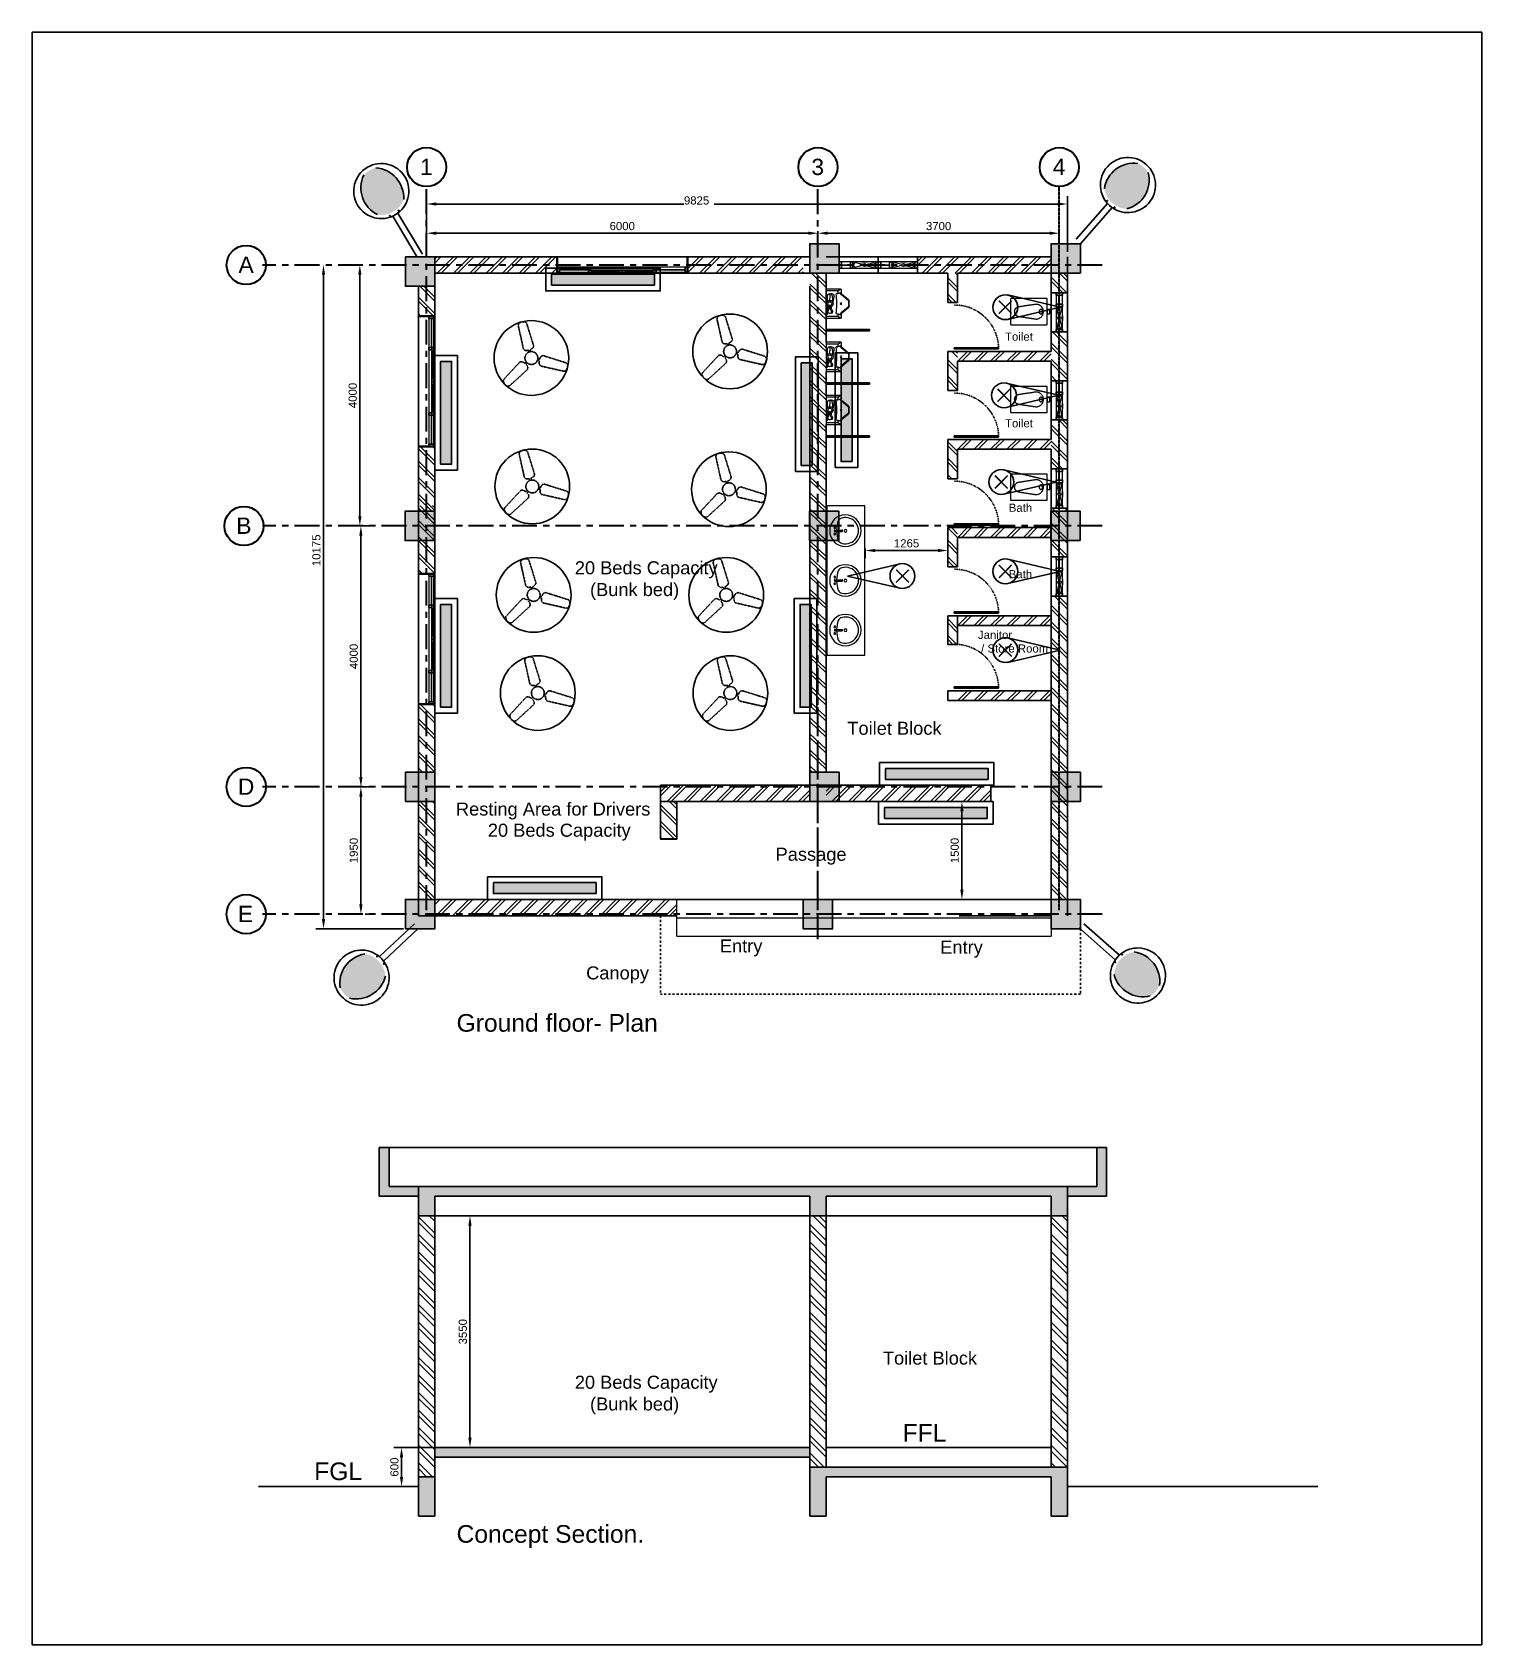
# Model space of a CAD drawing. Header units: millimetres. Extents: x -39622 to 74940, y -5067 to 43318.
# Drawn here: x -39622 to -17399, y -4916 to 19800 of the extents above; entities that cross this region are included whole.
import ezdxf
from ezdxf.enums import TextEntityAlignment as Align

# ---------------------------------------------------------------- set-up
doc = ezdxf.new("R2010")
doc.units = ezdxf.units.MM
for name, pattern in [('Dash', [6.35, 3.175, -3.175]), ('DASHEDX2', [1.5, 1, -0.5]), ('Grid Line', [22.225, 12.7, -3.175, 3.175, -3.175])]:
    doc.linetypes.add(name, pattern=pattern)
for name, color, linetype, lineweight in [('A-000-T_TEXT', 231, 'Continuous', 9), ('A-ANNO-DIMS', 211, 'Continuous', 30), ('A-DETL-GENF', 92, 'Continuous', 18), ('A-DOOR', 31, 'Continuous', 25), ('A-DOOR-HDLN', 31, 'Dash', 25), ('A-FLOR', 192, 'Continuous', 25), ('A-WALL', 113, 'Continuous', 25), ('A-WALL-PATT', 111, 'Continuous', 25), ('A_Wall_Ele', 7, 'Continuous', 9), ('A_Wall_Sec', 7, 'Continuous', 35), ('A_Window_Ele', 7, 'Continuous', 9), ('A_Window_Plan', 7, 'Continuous', 25), ('A_Window_Sec', 7, 'Continuous', 25), ('G-ANNO-TEXT', 231, 'Continuous', 30), ('P-SANR-FIXT', 6, 'Continuous', 18), ('Q-CASE', 31, 'Continuous', 18), ('S-GRID', 1, 'Continuous', 30), ('S-GRID-IDEN', 1, 'Continuous', 30), ('S-STRS', 31, 'Continuous', 18)]:
    doc.layers.add(name, color=color, linetype=linetype, lineweight=lineweight)
for name, color, linetype in [('BULK-HEAD', 15, 'Continuous'), ('CELLING_FAN', 170, 'Continuous'), ('proposed-street-light', 10, 'Continuous'), ('TMS122-2X28', 241, 'Continuous')]:
    doc.layers.add(name, color=color, linetype=linetype)
doc.styles.add('Arial', font='arial.ttf', dxfattribs={"height": 125})
doc.styles.add('Arial_1', font='arial.ttf', dxfattribs={"height": 250})
doc.styles.add('Arial_10', font='arial.ttf', dxfattribs={"height": 200})
doc.styles.add('RS', font='romans.shx')
doc.dimstyles.new('MM_Diagonal_-_2_5mm_Arial', dxfattribs={"dimscale": 304.8, "dimtxt": 127.532425, "dimasz": 0.492126, "dimexe": 0.393701, "dimexo": 0.246063, "dimgap": 0.147638, "dimtad": 1, "dimdec": 0, "dimzin": 0, "dimdsep": 46, "dimtxsty": 'Arial', "dimsah": 1, "dimcen": 0.09, "dimazin": 0, "dimtfac": 1, "dimtdec": 4, "dimtix": 1, "dimtmove": 0, "dimatfit": 3, "dimfxl": 0, "dimtvp": 1, "dimtolj": 1, "dimtzin": 0, "dimarcsym": 0})
doc.dimstyles.new('MM_Diagonal_-_2_5mm_Arial_1', dxfattribs={"dimscale": 304.8, "dimtxt": 127.532425, "dimasz": 0.492126, "dimexe": 0.393701, "dimexo": 0.246063, "dimgap": 0.147638, "dimtad": 1, "dimdec": 0, "dimzin": 0, "dimdsep": 46, "dimtxsty": 'Arial', "dimsah": 1, "dimcen": 0.09, "dimazin": 0, "dimtfac": 1, "dimtdec": 4, "dimtix": 1, "dimtmove": 2, "dimatfit": 3, "dimfxl": 0, "dimtvp": 1, "dimtolj": 1, "dimtzin": 0, "dimarcsym": 0})
pattern_1 = [(50, (-31686.3, 11964.08), (182.1847, -15.939), [19.05, -209.55]), (355, (-31686.3, 11964.08), (-35.2424, 191.0566), [15.24, -167.64]), (100.451, (-31671.12, 11962.75), (146.9425, 175.1167), [16.19, -178.09]), (46.184, (-31686.3, 12014.88), (271.079, -42.043), [28.575, -314.325]), (96.636, (-31663.72, 12011.37), (237.403, 247.427), [24.285, -267.135]), (351.184, (-31686.3, 12014.88), (237.405, 247.425), [22.86, -251.46]), (21, (-31660.9, 12002.18), (151.615, -102.2655), [19.05, -209.55]), (326, (-31660.9, 12002.18), (61.8024, 184.188), [15.24, -167.64]), (71.451, (-31648.27, 11993.65), (213.417, 81.9214), [16.19, -178.09]), (37.5, (-31686.306, 11964.076), (3.0883, 84.5551), [8.382, -157.226, 8.382, -161.798, -168.275]), (37.5, (-31686.306, 11964.076), (3.0883, 84.5551), [-335.788, 8.382, -159.893]), (7.5, (-31686.31, 11964.08), (66.8194, 100.1807), [8.382, -88.646, 8.382, -153.416, -64.135]), (7.5, (-31686.31, 11964.08), (66.8194, 100.1807), [-258.826, 8.382, -55.753]), (327.5, (-31742.95, 11964.076), (135.5905, -5.7289), [8.382, -55.118, 8.382, -189.738, -262.89]), (327.5, (-31742.95, 11964.076), (135.5905, -5.7289), [-261.62, 8.382, -254.508]), (317.5, (-31768.35, 11964.08), (148.129, 25.4268), [8.382, -74.168, 8.382, -123.19, -186.69]), (317.5, (-31768.35, 11964.08), (148.129, 25.4268), [-214.122, 8.382, -178.308])]
pattern_2 = [(135, (-33450.98, 11906.89), (-125.7236, -125.7236), []), (135, (-33641.48, 11906.89), (-125.7236, -125.7236), [])]

msp = doc.modelspace()

# ---------------------------------------------------------------- texts
at = {"layer": 'A-000-T_TEXT', "color": 7, "attachment_point": 1, "style": 'Arial_10'}
for s, insert, char_height, width in [('20 Beds Capacity        (Bunk bed)', (-31303.2, 11690.9), 200, 2525.316), (' Toilet Block', (-27202.9, 9231.4), 200, 3711.813), ('Resting Area for Drivers', (-33126.1, 7993.1), 200, 3711.813), ('20 Beds Capacity', (-32636.6, 7669), 200, 2525.316), ('Passage ', (-28225, 7300.5), 200, 3711.813), ('Entry ', (-29080.3, 5895.1), 200, 3711.813), ('Entry ', (-25700.7, 5876.4), 200, 3711.813), ('Canopy ', (-31129.2, 5481.7), 200, 3711.813), ('Ground floor- Plan', (-33116.6, 4750.6), 270.33, 5017.076), (' Toilet Block', (-26658.1, -422.4), 200, 3711.813), ('20 Beds Capacity        (Bunk bed)', (-31303.2, -792.2), 200, 2525.316), ('FFL', (-26277.2, -1530.9), 270.33, 5017.076), ('FGL', (-35299.4, -2122.4), 270.33, 5017.076), ('Concept Section.', (-33116.6, -3082.3), 270.33, 5017.076)]:
    msp.add_mtext(s, dxfattribs=dict(at, insert=insert, char_height=char_height, width=width))
at = {"layer": 'G-ANNO-TEXT', "color": 7, "char_height": 125, "attachment_point": 1, "style": 'Arial'}
for s, insert, width in [('Toilet', (-24708, 15197), 513.08), ('Toilet', (-24708, 13868.9), 513.08), ('Bath', (-24650.7, 12573.8), 428.903), ('Bath', (-24650.7, 11555.9), 428.903), ('Janitor\\P / Store Room', (-25122.9, 10624.9), 1940.084)]:
    msp.add_mtext(s, dxfattribs=dict(at, insert=insert, width=width))
at = {"layer": 'S-GRID-IDEN', "char_height": 250, "attachment_point": 1, "style": 'Arial_1'}
for s, insert, width in [('1', (-33676.8, 17860.9), 240.506), ('3', (-27676.8, 17860.9), 240.506), ('4', (-23976.8, 17860.9), 240.506), ('A', (-36459.3, 16361.1), 284.599), ('B', (-36493.8, 12361.1), 284.599), ('D', (-36469.3, 8361.1), 308.65), ('E', (-36469.3, 6411.1), 308.65)]:
    msp.add_mtext(s, dxfattribs=dict(at, insert=insert, width=width))

# ---------------------------------------------------------------- blocks, each defined once
blk = doc.blocks.new('MM_Single leaf Flush Door - D-35553-Level 1')
at = {"layer": 'A-DOOR'}
for p, q in [((-337, -25), (-317, -25)), ((-337, -25), (-337, -704)), ((-317, -25), (-317, -704)), ((-337, -704), (-317, -704))]:
    blk.add_line(p, q, dxfattribs=at)
at = {"layer": 'A-DOOR-HDLN'}
blk.add_arc((-337, -30), 674, 271.7004, 360, dxfattribs=at)
blk = doc.blocks.new('Sanitary_Toilets_JohnsonSuisse_Andermatt-Squatting-Pans - Andermatt Squatting Pans-9739-Level 1')
at = {"layer": 'A-DETL-GENF'}
for p, q in [((-199, 112), (-200, 111)), ((-200, 111), (-200, 110)), ((-200, 110), (-200, 73)), ((-200, 73), (-200, 36)), ((-200, 36), (-200, -1)), ((-198, 113), (-199, 112)), ((-199, 112), (-199, 112)), ((-197, 113), (-198, 113)), ((-165, 114), (-197, 114)), ((-197, 114), (-197, 113)), ((-134, 114), (-165, 114)), ((-103, 114), (-134, 114)), ((-73, 114), (-103, 114)), ((-98, 1), (-102, -5)), ((-91, 12), (-98, 1)), ((-82, 22), (-91, 12)), ((-72, 31), (-82, 22)), ((-59, 114), (-73, 114)), ((-61, 39), (-72, 31)), ((-50, 46), (-61, 39)), ((-35, 114), (-59, 114)), ((-37, 51), (-50, 46)), ((-24, 55), (-37, 51)), ((-34, 27), (-37, 24)), ((-37, 24), (-36, 17)), ((-36, 17), (-33, 11)), ((-32, 154), (-35, 154)), ((-35, 154), (-35, 134)), ((-35, 134), (-35, 114)), ((-35, 114), (35, 114)), ((35, 114), (-35, 114)), ((-31, 32), (-34, 27)), ((-33, 11), (-29, 5)), ((-29, 154), (-32, 154)), ((-25, 36), (-31, 32)), ((-24, 154), (-29, 154)), ((-29, 5), (-26, 2)), ((-26, 2), (-23, -1)), ((-20, 39), (-25, 36)), ((-19, 154), (-24, 154)), ((-11, 57), (-24, 55)), ((-14, 42), (-20, 39)), ((-13, 154), (-19, 154)), ((-7, 43), (-14, 42)), ((-6, 154), (-13, 154)), ((-4, 57), (-11, 57)), ((-1, 44), (-7, 43)), ((0, 154), (-6, 154)), ((3, 57), (-4, 57)), ((0, 44), (-1, 44)), ((6, 154), (0, 154)), ((7, 43), (0, 44)), ((9, 57), (3, 57)), ((13, 154), (6, 154)), ((15, 41), (7, 43)), ((23, 55), (9, 57)), ((19, 154), (13, 154)), ((22, 38), (15, 41)), ((24, 154), (19, 154)), ((28, 34), (22, 38)), ((22, -1), (26, 1)), ((33, 52), (23, 55)), ((29, 154), (24, 154)), ((26, 1), (29, 5)), ((31, 31), (28, 34)), ((32, 154), (29, 154)), ((29, 5), (32, 8)), ((35, 27), (31, 31)), ((35, 154), (32, 154)), ((32, 8), (35, 14)), ((42, 49), (33, 52)), ((35, 134), (35, 154)), ((35, 114), (35, 134)), ((59, 114), (35, 114)), ((37, 24), (35, 27)), ((35, 14), (37, 21)), ((37, 21), (37, 24)), ((52, 45), (42, 49)), ((61, 40), (52, 45)), ((73, 114), (59, 114)), ((69, 34), (61, 40)), ((77, 27), (69, 34)), ((103, 114), (73, 114)), ((84, 20), (77, 27)), ((90, 12), (84, 20)), ((96, 4), (90, 12)), ((101, -5), (96, 4)), ((134, 114), (103, 114)), ((165, 114), (134, 114)), ((196, 114), (165, 114)), ((197, 113), (196, 114)), ((198, 113), (197, 113)), ((199, 112), (198, 113)), ((200, 111), (199, 112)), ((199, 112), (199, 112)), ((200, 110), (200, 111)), ((200, 73), (200, 110)), ((200, 36), (200, 73)), ((200, -1), (200, 36)), ((-200, -1), (-200, -38)), ((-200, -38), (-200, -74)), ((-200, -74), (-200, -111)), ((-200, -111), (-200, -148)), ((-200, -148), (-200, -185)), ((-200, -185), (-200, -222)), ((-200, -222), (-200, -258)), ((-112, -44), (-113, -51)), ((-113, -51), (-112, -60)), ((-111, -34), (-112, -37)), ((-112, -37), (-112, -44)), ((-112, -60), (-111, -71)), ((-109, -24), (-111, -30)), ((-111, -30), (-111, -34)), ((-111, -71), (-110, -78)), ((-110, -78), (-109, -81)), ((-107, -17), (-109, -24)), ((-109, -81), (-109, -85)), ((-109, -85), (-107, -96)), ((-105, -11), (-107, -17)), ((-107, -96), (-107, -97)), ((-107, -97), (-106, -103)), ((-106, -103), (-105, -110)), ((-102, -5), (-105, -11)), ((-105, -110), (-103, -121)), ((-103, -121), (-103, -122)), ((-103, -122), (-102, -129)), ((-102, -129), (-101, -135)), ((-101, -135), (-100, -146)), ((-100, -146), (-99, -149)), ((-99, -149), (-98, -153)), ((-98, -153), (-98, -157)), ((-98, -157), (-97, -160)), ((-97, -160), (-96, -171)), ((-96, -171), (-95, -174)), ((-95, -174), (-95, -178)), ((-95, -178), (-94, -182)), ((-94, -182), (-94, -185)), ((-94, -185), (-92, -196)), ((-92, -196), (-91, -199)), ((-91, -199), (-91, -203)), ((-91, -203), (-90, -207)), ((-90, -207), (-90, -210)), ((-90, -210), (-88, -221)), ((-88, -221), (-88, -224)), ((-88, -224), (-87, -228)), ((-87, -228), (-87, -232)), ((-87, -232), (-86, -235)), ((-86, -235), (-85, -246)), ((-85, -246), (-84, -249)), ((-23, -1), (-20, -3)), ((-20, -3), (-16, -5)), ((-16, -5), (-12, -7)), ((-12, -7), (-8, -8)), ((-8, -8), (-3, -9)), ((-3, -9), (1, -9)), ((1, -9), (5, -8)), ((5, -8), (10, -8)), ((10, -8), (14, -6)), ((14, -6), (18, -4)), ((18, -4), (22, -1)), ((84, -250), (85, -246)), ((85, -246), (86, -235)), ((86, -235), (87, -228)), ((87, -228), (88, -224)), ((88, -221), (90, -210)), ((88, -224), (88, -221)), ((90, -210), (91, -203)), ((91, -199), (92, -196)), ((91, -203), (91, -199)), ((92, -196), (94, -185)), ((94, -185), (95, -178)), ((95, -174), (96, -171)), ((95, -178), (95, -174)), ((96, -171), (97, -160)), ((97, -160), (99, -153)), ((99, -149), (100, -146)), ((99, -153), (99, -149)), ((100, -146), (101, -135)), ((106, -14), (101, -5)), ((101, -135), (102, -128)), ((102, -128), (103, -124)), ((103, -121), (105, -110)), ((103, -124), (103, -121)), ((105, -110), (106, -103)), ((109, -24), (106, -14)), ((106, -103), (107, -99)), ((107, -96), (109, -85)), ((107, -99), (107, -96)), ((111, -33), (109, -24)), ((109, -85), (110, -78)), ((110, -78), (111, -74)), ((112, -39), (111, -33)), ((111, -71), (113, -60)), ((111, -74), (111, -71)), ((112, -41), (112, -39)), ((113, -44), (112, -41)), ((113, -46), (113, -44)), ((113, -60), (113, -46)), ((200, -38), (200, -1)), ((200, -74), (200, -38)), ((200, -111), (200, -74)), ((200, -148), (200, -111)), ((200, -185), (200, -148)), ((200, -222), (200, -185)), ((200, -258), (200, -222)), ((-200, -258), (-200, -295)), ((-200, -295), (-200, -332)), ((-200, -332), (-200, -369)), ((-200, -369), (-200, -406)), ((-200, -406), (-200, -443)), ((-200, -443), (-200, -444)), ((-200, -444), (-199, -445)), ((-199, -445), (-199, -445)), ((-199, -445), (-198, -446)), ((-198, -446), (-197, -446)), ((-197, -446), (-196, -446)), ((-196, -446), (-160, -446)), ((-160, -446), (-125, -446)), ((-125, -446), (-89, -446)), ((-89, -446), (-53, -446)), ((-84, -249), (-83, -253)), ((-83, -253), (-83, -257)), ((-83, -257), (-82, -260)), ((-82, -260), (-81, -271)), ((-81, -271), (-80, -275)), ((-80, -275), (-79, -278)), ((-79, -278), (-79, -282)), ((-79, -282), (-78, -285)), ((-78, -285), (-77, -296)), ((-77, -296), (-76, -300)), ((-76, -300), (-76, -303)), ((-76, -303), (-75, -307)), ((-75, -307), (-75, -310)), ((-75, -310), (-73, -321)), ((-73, -321), (-72, -326)), ((-72, -326), (-71, -331)), ((-71, -331), (-69, -335)), ((-69, -335), (-66, -346)), ((-66, -346), (-65, -347)), ((-65, -347), (-64, -350)), ((-64, -350), (-61, -354)), ((-61, -354), (-59, -359)), ((-59, -359), (-56, -363)), ((-56, -363), (-52, -367)), ((-53, -446), (-18, -446)), ((-52, -367), (-48, -371)), ((-48, -371), (-44, -374)), ((-44, -374), (-40, -377)), ((-40, -377), (-36, -380)), ((-36, -380), (-31, -383)), ((-31, -383), (-26, -385)), ((-26, -385), (-21, -386)), ((-21, -386), (-16, -388)), ((-18, -446), (18, -446)), ((-16, -388), (-11, -389)), ((-11, -389), (-5, -389)), ((-5, -389), (0, -390)), ((0, -390), (5, -389)), ((5, -389), (10, -389)), ((10, -389), (20, -387)), ((18, -446), (53, -446)), ((20, -387), (24, -385)), ((24, -385), (29, -383)), ((29, -383), (34, -381)), ((34, -381), (38, -379)), ((38, -379), (42, -376)), ((42, -376), (46, -373)), ((46, -373), (50, -369)), ((50, -369), (53, -366)), ((53, -366), (56, -362)), ((53, -446), (89, -446)), ((56, -362), (59, -358)), ((59, -358), (61, -354)), ((61, -354), (63, -351)), ((63, -351), (64, -349)), ((64, -348), (64, -347)), ((64, -347), (65, -347)), ((64, -349), (64, -348)), ((65, -346), (69, -335)), ((65, -347), (65, -346)), ((69, -335), (71, -328)), ((71, -328), (72, -325)), ((72, -321), (74, -310)), ((72, -325), (72, -321)), ((74, -310), (76, -303)), ((76, -300), (77, -296)), ((76, -303), (76, -300)), ((77, -296), (79, -285)), ((79, -285), (80, -278)), ((80, -275), (81, -271)), ((80, -278), (80, -275)), ((81, -271), (83, -260)), ((83, -253), (84, -250)), ((83, -260), (83, -253)), ((89, -446), (125, -446)), ((125, -446), (160, -446)), ((160, -446), (196, -446)), ((196, -446), (197, -446)), ((197, -446), (198, -446)), ((198, -446), (199, -445)), ((199, -445), (200, -444)), ((199, -445), (199, -445)), ((200, -295), (200, -258)), ((200, -332), (200, -295)), ((200, -369), (200, -332)), ((200, -406), (200, -369)), ((200, -442), (200, -406)), ((200, -444), (200, -442))]:
    blk.add_line(p, q, dxfattribs=at)
blk = doc.blocks.new('Plumbing-Urinal-Combos-Sloan-Valve-WEUS-10001302 - WEUS-1000_1302-23517-Level 1')
at = {"layer": 'P-SANR-FIXT'}
for p, q in [((4235, 2268), (4235, 1823)), ((4458, 2268), (4235, 2268)), ((4413, 2242), (4235, 2242)), ((4413, 2242), (4454, 2268)), ((4413, 2239), (4413, 2200)), ((4471, 2261), (4458, 2268)), ((4235, 2000), (4245, 2000)), ((4245, 2000), (4245, 1964)), ((4250, 1987), (4245, 1987)), ((4250, 2158), (4254, 2078)), ((4250, 1977), (4250, 1987)), ((4267, 1966), (4267, 1979)), ((4317, 1979), (4267, 1979)), ((4272, 1995), (4272, 1999)), ((4285, 1995), (4272, 1995)), ((4273, 1995), (4273, 1979)), ((4284, 2198), (4304, 2198)), ((4313, 1995), (4300, 1995)), ((4312, 1995), (4312, 1979)), ((4313, 1995), (4313, 1999)), ((4317, 1966), (4317, 1979)), ((4319, 2195), (4320, 2193)), ((4334, 2142), (4334, 2075)), ((4334, 2075), (4346, 2078)), ((4358, 2154), (4358, 2181)), ((4406, 2200), (4413, 2200)), ((4413, 2200), (4456, 2217)), ((4575, 2096), (4465, 2185)), ((4575, 1994), (4465, 1906)), ((4471, 2192), (4473, 2224)), ((4581, 2104), (4471, 2192)), ((4471, 1899), (4581, 1987)), ((4581, 2084), (4581, 2007)), ((4591, 2007), (4591, 2084)), ((4235, 1964), (4250, 1964)), ((4235, 1885), (4250, 1885)), ((4413, 1848), (4235, 1848)), ((4235, 1823), (4458, 1823)), ((4250, 1977), (4245, 1977)), ((4259, 1956), (4261, 1941)), ((4259, 1894), (4261, 1909)), ((4260, 1945), (4269, 1945)), ((4260, 1905), (4269, 1905)), ((4261, 1909), (4261, 1941)), ((4317, 1966), (4267, 1966)), ((4269, 1903), (4269, 1946)), ((4277, 1948), (4277, 1966)), ((4308, 1948), (4308, 1966)), ((4316, 1903), (4316, 1946)), ((4316, 1945), (4329, 1945)), ((4316, 1904), (4329, 1904)), ((4406, 1891), (4413, 1891)), ((4413, 1891), (4413, 1852)), ((4413, 1891), (4456, 1873)), ((4454, 1823), (4413, 1848)), ((4458, 1823), (4471, 1830)), ((4473, 1867), (4471, 1899))]:
    blk.add_line(p, q, dxfattribs=at)
for radius in [50.6, 29]:
    blk.add_circle((4292, 2045), radius, dxfattribs=at)
for centre, radius, start, end in [((4292, 2156), 42.3, 100.8652, 178.1783), ((4217, 2031), 55.3, 306.3484, 330.0594), ((4214, 2033), 64.2, 303.3284, 329.5982), ((4799, 2094), 511, 168.2598, 179.781), ((4296, 2116), 82.3, 74.142, 84.7747), ((4154, 2120), 181, 6.9331, 24.352), ((4315, 2112), 81.6, 58.5565, 86.7524), ((4514, 2092), 169, 158.3553, 184.621), ((4406, 2144), 56.1, 90, 107.9342), ((3283, 2045), 1116, 353.7926, 7.8171), ((4497, 2225), 52, 193.6062, 233.518), ((4464, 2045), 12.7, 0, 180), ((4464, 2045), 12.7, 180, 360), ((4497, 2225), 42.4, 190.844, 231.3402), ((4566, 2084), 15.9, 360, 51.3402), ((4566, 2007), 15.9, 308.6598, 0), ((4566, 2084), 25.4, 360, 51.3402), ((4566, 2007), 25.4, 308.6598, 360), ((4250, 1956), 8.44, 0, 90), ((4250, 1894), 8.44, 270, 360), ((4292, 1882), 68.8, 103.285, 109.9832), ((4292, 1972), 73.1, 251.2555, 288.7445), ((4292, 1882), 68.8, 70.0168, 76.8302), ((4329, 1942), 3.65, 33.8887, 90), ((4329, 1908), 3.65, 270, 330), ((4292, 1925), 43.9, 334.8885, 25.5112), ((3283, 2045), 1116, 352.1829, 353.7926), ((4406, 1947), 56.1, 252.0658, 270), ((4497, 1865), 52, 126.482, 166.3938), ((4497, 1865), 42.4, 128.6598, 169.156)]:
    blk.add_arc(centre, radius, start, end, dxfattribs=at)
for centre, start_param, end_param in [((4414, 2239), 0.059427, 1.549527), ((4414, 1852), 1.592066, 3.082165)]:
    blk.add_ellipse(centre, major_axis=(0, 3.83), ratio=0.100751, start_param=start_param, end_param=end_param, dxfattribs=at)
for points, knots in [([(4473, 2224), (4473, 2226), (4473, 2230), (4473, 2238), (4473, 2245), (4473, 2250), (4473, 2254), (4472, 2257), (4472, 2259), (4471, 2261), (4471, 2261), (4471, 2261)], [-1, -1, -1, -1, -0.863636, -0.727273, -0.545455, -0.454545, -0.363636, -0.272727, -0.181818, -0.090909, 0, 0, 0, 0]), ([(4471, 1830), (4471, 1830), (4472, 1831), (4472, 1834), (4473, 1840), (4473, 1849), (4473, 1858), (4473, 1864), (4473, 1867)], [-1, -1, -1, -1, -0.863636, -0.727273, -0.545455, -0.363636, -0.181818, 0, 0, 0, 0])]:
    blk.add_open_spline(points, degree=3, knots=knots, dxfattribs=at)
blk = doc.blocks.new('Plumbing_Fixtures_Counter_Top_w-Sinks - 2400x600x850mm-45687-Level 1')
at = {"layer": 'Q-CASE'}
for p, q in [((1170, 725), (-1116, 725)), ((1170, 125), (1170, 725)), ((1170, 144), (-1116, 144))]:
    blk.add_line(p, q, dxfattribs=at)
blk = doc.blocks.new('Sink - Vanity - Round - Basin-45527-Level 1')
at = {"layer": 'P-SANR-FIXT'}
for p, q in [((87, 247), (87, 136)), ((106, 247), (106, 136))]:
    blk.add_line(p, q, dxfattribs=at)
for centre, radius, start, end in [((97, 85), 241, 360, 180), ((46, 247), 12.7, 360, 180), ((97, 247), 9.52, 360, 180), ((147, 247), 12.7, 360, 180), ((97, 85), 241, 180, 360), ((97, 85), 201, 165.3071, 14.6929), ((1, 104), 105, 120.7927, 162.1904), ((97, -233), 452, 91.2067, 109.2086), ((46, 247), 12.7, 180, 360), ((97, 85), 20.6, 360, 180), ((97, 85), 20.6, 180, 360), ((97, 136), 9.52, 180, 360), ((97, -233), 452, 70.7914, 88.7933), ((147, 247), 12.7, 180, 0), ((192, 104), 105, 17.8096, 59.2073)]:
    blk.add_arc(centre, radius, start, end, dxfattribs=at)
blk = doc.blocks.new('Grid - MM_Grid Head - Circle-33642-Level 1')
at = {"layer": 'S-GRID-IDEN'}
blk.add_circle((0, 0), 6, dxfattribs=at)
blk = doc.blocks.new('*D50')
at = {"layer": 'A-ANNO-DIMS', "color": 0, "lineweight": -2}
for p, q in [((-33576, 16750), (-33576, 16599)), ((-33426, 16719), (-27726, 16719)), ((-27576, 16750), (-27576, 16599))]:
    blk.add_line(p, q, dxfattribs=at)
at = {"layer": 'A-ANNO-DIMS', "color": 0}
for points in [[(-33426, 16744), (-33426, 16694), (-33576, 16719)], [(-27726, 16744), (-27726, 16694), (-27576, 16719)]]:
    blk.add_solid(points, dxfattribs=at)
at = {"layer": 'Defpoints', "color": 0}
for p in [(-33576, 16825), (-27576, 16825), (-27576, 16719)]:
    blk.add_point(p, dxfattribs=at)
at = {"layer": 'A-ANNO-DIMS', "color": 0, "insert": (-30576, 16828), "char_height": 125, "width": 461.47, "attachment_point": 5, "style": 'Arial'}
blk.add_mtext('\\A1;6000', dxfattribs=at)
blk = doc.blocks.new('*D51')
at = {"layer": 'A-ANNO-DIMS', "color": 0, "lineweight": -2}
for p, q in [((-27576, 16750), (-27576, 16599)), ((-27426, 16719), (-24026, 16719)), ((-23876, 16750), (-23876, 16599))]:
    blk.add_line(p, q, dxfattribs=at)
at = {"layer": 'A-ANNO-DIMS', "color": 0}
for points in [[(-27426, 16744), (-27426, 16694), (-27576, 16719)], [(-24026, 16744), (-24026, 16694), (-23876, 16719)]]:
    blk.add_solid(points, dxfattribs=at)
at = {"layer": 'Defpoints', "color": 0}
for p in [(-27576, 16825), (-23876, 16825), (-23876, 16719)]:
    blk.add_point(p, dxfattribs=at)
at = {"layer": 'A-ANNO-DIMS', "color": 0, "insert": (-25726, 16828), "char_height": 125, "width": 461.47, "attachment_point": 5, "style": 'Arial'}
blk.add_mtext('\\A1;3700', dxfattribs=at)
blk = doc.blocks.new('*D52')
at = {"layer": 'A-ANNO-DIMS', "color": 0, "lineweight": -2}
for p, q in [((-33576, 16432), (-33576, 17287)), ((-33426, 17167), (-29632, 17167)), ((-23901, 17167), (-29168, 17167)), ((-23751, 16432), (-23751, 17287))]:
    blk.add_line(p, q, dxfattribs=at)
at = {"layer": 'A-ANNO-DIMS', "color": 0}
for points in [[(-33426, 17192), (-33426, 17142), (-33576, 17167)], [(-23901, 17192), (-23901, 17142), (-23751, 17167)]]:
    blk.add_solid(points, dxfattribs=at)
at = {"layer": 'Defpoints', "color": 0}
for p in [(-23751, 17167), (-33576, 16357), (-23751, 16357)]:
    blk.add_point(p, dxfattribs=at)
at = {"layer": 'A-ANNO-DIMS', "color": 0, "insert": (-29631, 17284), "char_height": 125, "width": 461.47, "attachment_point": 1, "line_spacing_factor": 0.941778, "style": 'Arial'}
blk.add_mtext('\\A1;9825', dxfattribs=at)
blk = doc.blocks.new('*D53')
at = {"layer": 'A-ANNO-DIMS', "color": 0, "lineweight": -2}
for p, q in [((-35156, 6207), (-35156, 16082)), ((-35081, 16232), (-35036, 16232)), ((-33932, 6057), (-35276, 6057))]:
    blk.add_line(p, q, dxfattribs=at)
at = {"layer": 'A-ANNO-DIMS', "color": 0}
for points in [[(-35181, 16082), (-35131, 16082), (-35156, 16232)], [(-35181, 6207), (-35131, 6207), (-35156, 6057)]]:
    blk.add_solid(points, dxfattribs=at)
at = {"layer": 'Defpoints', "color": 0}
for p in [(-35156, 16232), (-35156, 16232), (-33857, 6057)]:
    blk.add_point(p, dxfattribs=at)
at = {"layer": 'A-ANNO-DIMS', "color": 0, "insert": (-35265, 11859), "char_height": 125, "width": 461.47, "attachment_point": 5, "rotation": 90, "style": 'Arial'}
blk.add_mtext('\\A1;10175', dxfattribs=at)
blk = doc.blocks.new('*D54')
at = {"layer": 'A-ANNO-DIMS', "color": 0, "lineweight": -2}
for p, q in [((-26851, 11887), (-26851, 11736)), ((-25586, 11887), (-25586, 11736)), ((-26701, 11856), (-25736, 11856))]:
    blk.add_line(p, q, dxfattribs=at)
at = {"layer": 'A-ANNO-DIMS', "color": 0}
for points in [[(-26701, 11881), (-26701, 11831), (-26851, 11856)], [(-25736, 11881), (-25736, 11831), (-25586, 11856)]]:
    blk.add_solid(points, dxfattribs=at)
at = {"layer": 'Defpoints', "color": 0}
for p in [(-26851, 11962), (-25586, 11962), (-25586, 11856)]:
    blk.add_point(p, dxfattribs=at)
at = {"layer": 'A-ANNO-DIMS', "color": 0, "insert": (-26218, 11965), "char_height": 125, "width": 461.47, "attachment_point": 5, "style": 'Arial'}
blk.add_mtext('\\A1;1265', dxfattribs=at)
blk = doc.blocks.new('MM_Ventilation with Exhaust fan _Exh fan place at top_-01 - V1-558886-01-First Floor')
at = {"layer": 'A_Window_Ele'}
for p, q in [((-126, 50), (-262, 50)), ((262, 50), (-88, 50)), ((262, 50), (-88, 50)), ((-88, 50), (-88, -50)), ((63, 6), (-43, 35)), ((47, 50), (127, 50)), ((111, 6), (217, 35)), ((262, -50), (262, 50)), ((-262, -50), (-126, -50)), ((-88, -50), (262, -50)), ((-88, -50), (262, -50)), ((63, -6), (-43, -35)), ((111, -6), (217, -35))]:
    blk.add_line(p, q, dxfattribs=at)
blk.add_circle((87, 0), 25, dxfattribs=at)
for centre, start, end in [((-43, 0), 90, 270), ((217, 0), 270, 90)]:
    blk.add_arc(centre, 34.9, start, end, dxfattribs=at)
at = {"layer": 'A_Window_Plan'}
for p, q in [((-262, 50), (-300, 50)), ((-262, -50), (-262, 50)), ((-88, 50), (-126, 50)), ((-126, 50), (-126, -50)), ((-88, -50), (-88, 50)), ((262, -50), (262, 50)), ((300, 50), (262, 50)), ((-300, -50), (-262, -50)), ((-262, 0), (-126, 0)), ((-126, -50), (-88, -50)), ((262, -50), (300, -50))]:
    blk.add_line(p, q, dxfattribs=at)
at = {"layer": 'A_Window_Sec'}
for p, q in [((-300, -125), (-300, 125)), ((300, 125), (300, -125))]:
    blk.add_line(p, q, dxfattribs=at)
blk = doc.blocks.new('w1')
at = {"layer": 'A_Wall_Ele', "color": 7}
for p, q in [((7941, -35115), (7941, -33115)), ((8191, -33115), (8191, -35115))]:
    blk.add_line(p, q, dxfattribs=at)
at = {"layer": 'A_Wall_Sec'}
for p, q in [((7941, -33115), (8191, -33115)), ((8191, -35115), (7941, -35115))]:
    blk.add_line(p, q, dxfattribs=at)
at = {"layer": 'A_Window_Ele'}
for p, q in [((8101, -33153), (8101, -33596)), ((8176, -33596), (8176, -33153)), ((8101, -33634), (8101, -34596)), ((8176, -34065), (8176, -33646)), ((8176, -34584), (8176, -34165)), ((8101, -34634), (8101, -35077)), ((8176, -35077), (8176, -34634))]:
    blk.add_line(p, q, dxfattribs=at)
at = {"layer": 'A_Window_Plan'}
for p, q in [((8101, -33115), (8101, -33153)), ((8176, -33153), (8176, -33115)), ((8101, -33153), (8176, -33153)), ((8139, -33153), (8139, -33596)), ((8101, -33596), (8101, -33634)), ((8145, -33596), (8101, -33596)), ((8145, -33596), (8176, -33596)), ((8145, -33634), (8145, -33596)), ((8146, -33646), (8146, -33596)), ((8176, -33646), (8176, -33596)), ((8101, -33634), (8145, -33634)), ((8146, -34065), (8146, -33646)), ((8176, -33646), (8146, -33646)), ((8161, -34065), (8161, -33646)), ((8146, -34065), (8176, -34065)), ((8146, -34165), (8146, -34065)), ((8176, -34165), (8176, -34065)), ((8146, -34115), (8176, -34115)), ((8146, -34165), (8176, -34165)), ((8146, -34584), (8146, -34165)), ((8161, -34165), (8161, -34584)), ((8101, -34596), (8101, -34634)), ((8145, -34596), (8101, -34596)), ((8145, -34634), (8145, -34596)), ((8176, -34584), (8146, -34584)), ((8146, -34634), (8146, -34584)), ((8176, -34634), (8176, -34584)), ((8101, -34634), (8145, -34634)), ((8139, -34634), (8139, -35077)), ((8146, -34634), (8176, -34634)), ((8101, -35077), (8101, -35115)), ((8176, -35077), (8101, -35077)), ((8176, -35115), (8176, -35077))]:
    blk.add_line(p, q, dxfattribs=at)
blk = doc.blocks.new('*D47')
at = {"layer": 'A-ANNO-DIMS', "color": 0, "lineweight": -2}
for p, q in [((-34557, 16232), (-34719, 16232)), ((-34599, 12382), (-34599, 16082)), ((-34629, 12232), (-34719, 12232))]:
    blk.add_line(p, q, dxfattribs=at)
at = {"layer": 'A-ANNO-DIMS', "color": 0}
for points in [[(-34624, 16082), (-34574, 16082), (-34599, 16232)], [(-34624, 12382), (-34574, 12382), (-34599, 12232)]]:
    blk.add_solid(points, dxfattribs=at)
at = {"layer": 'Defpoints', "color": 0}
for p in [(-34599, 16232), (-34482, 16232), (-34554, 12232)]:
    blk.add_point(p, dxfattribs=at)
at = {"layer": 'A-ANNO-DIMS', "color": 0, "insert": (-34708, 14232), "char_height": 125, "attachment_point": 5, "rotation": 90, "style": 'Arial'}
blk.add_mtext('\\A1;4000', dxfattribs=at)
blk = doc.blocks.new('*D55')
at = {"layer": 'A-ANNO-DIMS', "color": 0, "lineweight": -2}
for p, q in [((-34460, 12232), (-34703, 12232)), ((-34583, 12082), (-34583, 8382)), ((-34460, 8232), (-34703, 8232))]:
    blk.add_line(p, q, dxfattribs=at)
at = {"layer": 'A-ANNO-DIMS', "color": 0}
for points in [[(-34608, 12082), (-34558, 12082), (-34583, 12232)], [(-34608, 8382), (-34558, 8382), (-34583, 8232)]]:
    blk.add_solid(points, dxfattribs=at)
at = {"layer": 'Defpoints', "color": 0}
for p in [(-34385, 12232), (-34583, 8232), (-34385, 8232)]:
    blk.add_point(p, dxfattribs=at)
at = {"layer": 'A-ANNO-DIMS', "color": 0, "insert": (-34692, 10232), "char_height": 125, "attachment_point": 5, "rotation": 90, "style": 'Arial'}
blk.add_mtext('\\A1;4000', dxfattribs=at)
blk = doc.blocks.new('*D56')
at = {"layer": 'A-ANNO-DIMS', "color": 0, "lineweight": -2}
for p, q in [((-34658, 8232), (-34703, 8232)), ((-34583, 6432), (-34583, 8082)), ((-34519, 6282), (-34463, 6282))]:
    blk.add_line(p, q, dxfattribs=at)
at = {"layer": 'A-ANNO-DIMS', "color": 0}
for points in [[(-34608, 8082), (-34558, 8082), (-34583, 8232)], [(-34608, 6432), (-34558, 6432), (-34583, 6282)]]:
    blk.add_solid(points, dxfattribs=at)
at = {"layer": 'Defpoints', "color": 0}
for p in [(-34583, 8232), (-34583, 8232), (-34594, 6282)]:
    blk.add_point(p, dxfattribs=at)
at = {"layer": 'A-ANNO-DIMS', "color": 0, "insert": (-34692, 7257), "char_height": 125, "attachment_point": 5, "rotation": 90, "style": 'Arial'}
blk.add_mtext('\\A1;1950', dxfattribs=at)
blk = doc.blocks.new('*D48')
at = {"layer": 'A-ANNO-DIMS', "color": 0, "lineweight": -2}
for p, q in [((-25432, 8007), (-25489, 8007)), ((-25369, 6657), (-25369, 7857)), ((-25432, 6507), (-25489, 6507))]:
    blk.add_line(p, q, dxfattribs=at)
at = {"layer": 'A-ANNO-DIMS', "color": 0}
for points in [[(-25394, 7857), (-25344, 7857), (-25369, 8007)], [(-25394, 6657), (-25344, 6657), (-25369, 6507)]]:
    blk.add_solid(points, dxfattribs=at)
at = {"layer": 'Defpoints', "color": 0}
for p in [(-25369, 8007), (-25357, 8007), (-25357, 6507)]:
    blk.add_point(p, dxfattribs=at)
at = {"layer": 'A-ANNO-DIMS', "color": 0, "insert": (-25478, 7257), "char_height": 125, "attachment_point": 5, "rotation": 90, "style": 'Arial'}
blk.add_mtext('\\A1;1500', dxfattribs=at)
blk = doc.blocks.new('*D57')
at = {"layer": 'A-ANNO-DIMS', "color": 0, "lineweight": -2}
for p, q in [((-32614, 1657), (-33031, 1657)), ((-32911, -1743), (-32911, 1507)), ((-32614, -1893), (-33031, -1893))]:
    blk.add_line(p, q, dxfattribs=at)
at = {"layer": 'A-ANNO-DIMS', "color": 0}
for points in [[(-32936, 1507), (-32886, 1507), (-32911, 1657)], [(-32936, -1743), (-32886, -1743), (-32911, -1893)]]:
    blk.add_solid(points, dxfattribs=at)
at = {"layer": 'Defpoints', "color": 0}
for p in [(-32911, 1657), (-32539, 1657), (-32539, -1893)]:
    blk.add_point(p, dxfattribs=at)
at = {"layer": 'A-ANNO-DIMS', "color": 0, "insert": (-33020, -118), "char_height": 125, "attachment_point": 5, "rotation": 90, "style": 'Arial'}
blk.add_mtext('\\A1;3550', dxfattribs=at)
blk = doc.blocks.new('*D49')
at = {"layer": 'A-ANNO-DIMS', "color": 0, "lineweight": -2}
for p, q in [((-33226, -1893), (-34080, -1893)), ((-33960, -2043), (-33960, -2343)), ((-34258, -2493), (-33840, -2493))]:
    blk.add_line(p, q, dxfattribs=at)
at = {"layer": 'A-ANNO-DIMS', "color": 0}
for points in [[(-33985, -2043), (-33935, -2043), (-33960, -1893)], [(-33985, -2343), (-33935, -2343), (-33960, -2493)]]:
    blk.add_solid(points, dxfattribs=at)
at = {"layer": 'Defpoints', "color": 0}
for p in [(-33151, -1893), (-34333, -2493), (-33960, -2493)]:
    blk.add_point(p, dxfattribs=at)
at = {"layer": 'A-ANNO-DIMS', "color": 0, "insert": (-34069, -2193), "char_height": 125, "attachment_point": 5, "rotation": 90, "style": 'Arial'}
blk.add_mtext('\\A1;600', dxfattribs=at)
blk = doc.blocks.new('Celling Fan')
at = {"color": 5, "ltscale": 100}
blk.add_circle((-6146, 32845), 900, dxfattribs=at)
at = {"layer": 'CELLING_FAN', "color": 213, "linetype": 'DASHEDX2', "lineweight": -2, "ltscale": 10}
for p, q in [((-6451, 33671), (-6462, 33628)), ((-6462, 33628), (-6337, 33063)), ((-6428, 33692), (-6451, 33671)), ((-6377, 33715), (-6428, 33692)), ((-6327, 33716), (-6377, 33715)), ((-6288, 33710), (-6327, 33716)), ((-6260, 33682), (-6288, 33710)), ((-6089, 33130), (-6260, 33682)), ((-6337, 33063), (-6300, 33032)), ((-6300, 33032), (-6266, 33025)), ((-6266, 33025), (-6216, 33032)), ((-6216, 33032), (-6202, 32987)), ((-6178, 33043), (-6148, 33059)), ((-6165, 32997), (-6178, 33043)), ((-6148, 33059), (-6108, 33088)), ((-6108, 33088), (-6089, 33130)), ((-6420, 32752), (-6813, 32328)), ((-6374, 32756), (-6420, 32752)), ((-6329, 32736), (-6374, 32756)), ((-6301, 32718), (-6329, 32736)), ((-6267, 32752), (-6301, 32718)), ((-6272, 32691), (-6240, 32725)), ((-6241, 32651), (-6272, 32691)), ((-6230, 32618), (-6241, 32651)), ((-6004, 32787), (-5958, 32774)), ((-5949, 32813), (-5995, 32824)), ((-5958, 32774), (-5959, 32741)), ((-5959, 32741), (-5954, 32692)), ((-5954, 32692), (-5928, 32654)), ((-5929, 32860), (-5949, 32813)), ((-5906, 32886), (-5929, 32860)), ((-5928, 32654), (-5364, 32526)), ((-5861, 32902), (-5906, 32886)), ((-5310, 32729), (-5861, 32902)), ((-5277, 32697), (-5310, 32729)), ((-5271, 32666), (-5277, 32697)), ((-5276, 32611), (-5271, 32666)), ((-6813, 32328), (-6823, 32290)), ((-6823, 32290), (-6808, 32253)), ((-6808, 32253), (-6783, 32210)), ((-6665, 32180), (-6238, 32571)), ((-6238, 32571), (-6230, 32618)), ((-5364, 32526), (-5325, 32536)), ((-5325, 32536), (-5301, 32567)), ((-5301, 32567), (-5276, 32611)), ((-6783, 32210), (-6738, 32177)), ((-6738, 32177), (-6708, 32168)), ((-6708, 32168), (-6665, 32180))]:
    blk.add_line(p, q, dxfattribs=at)
blk.add_circle((-6146, 32845), 155, dxfattribs=at)
blk = doc.blocks.new('2X36W-MO')
at = {"layer": 'TMS122-2X28', "linetype": 'ByBlock', "lineweight": -2}
h = blk.add_hatch(dxfattribs=at)
h.set_pattern_fill('ANGLE', color=256, style=0)
h.set_pattern_definition([(0, (0, 0), (0, 6.985), [5.08, -1.905]), (90, (0, 0), (-6.985, 4e-16), [5.08, -1.905])])
h.paths.add_polyline_path([(525, 56), (-525, 56), (-525, -56), (525, -56)])
for p, q in [((585, 116), (-585, 116)), ((585, 116), (-585, 116)), ((-585, 116), (585, 116)), ((-585, 68), (-585, -68)), ((-585, 68), (-585, -68)), ((-585, -68), (-585, 68)), ((-585, 68), (-585, 68)), ((-585, 68), (-585, 68)), ((585, -68), (585, 68)), ((585, 68), (585, 68)), ((585, -68), (585, 68)), ((585, 68), (585, 68)), ((585, 68), (585, -68)), ((-585, -68), (-585, -68)), ((-585, -68), (-585, -68)), ((-585, -116), (585, -116)), ((585, -116), (-585, -116)), ((-585, -116), (585, -116)), ((585, -68), (585, -68)), ((585, -68), (585, -68))]:
    blk.add_line(p, q, dxfattribs=at)
for points in [[(-585, 116), (585, 116), (585, -116), (-585, -116)], [(-525, 56), (525, 56), (525, -56), (-525, -56)]]:
    blk.add_lwpolyline(points, close=True, dxfattribs=at)
at = {"layer": 'TMS122-2X28', "linetype": 'ByBlock', "lineweight": -2, "style": 'RS'}
blk.add_attdef('FIX.NO', text='', height=150, dxfattribs=at).set_placement((-51, -253), align=Align.MIDDLE_CENTER)
blk = doc.blocks.new('FLOOD_LIGHT')
at = {"layer": 'BULK-HEAD', "linetype": 'ByBlock', "lineweight": -2}
for points in [[(0, 0), (358, 83)], [(0, 0), (358, -83)]]:
    blk.add_lwpolyline(points, dxfattribs=at)
at = {"layer": 'BULK-HEAD', "color": 20, "linetype": 'ByBlock', "lineweight": -2, "ltscale": 10, "const_width": 10}
for points in [[(331, 44), (374, 0), (418, -44)], [(418, 44), (374, 0), (331, -44)]]:
    blk.add_lwpolyline(points, dxfattribs=at)
at = {"layer": 'BULK-HEAD', "linetype": 'ByBlock', "lineweight": -2}
blk.add_circle((374, 0), 84.6, dxfattribs=at)
blk = doc.blocks.new('wergfewrte')
at = {"layer": 'proposed-street-light'}
h = blk.add_hatch(color=256, dxfattribs=at)
edge = h.paths.add_edge_path()
edge.add_ellipse((745, -2721), major_axis=(-818, -16), ratio=1, start_angle=230.5685, end_angle=309.4314, ccw=False)
edge.add_ellipse((408, -2661), major_axis=(-1024, -20), ratio=1, start_angle=124.1135, end_angle=213.4761, ccw=False)
edge.add_ellipse((745, -2721), major_axis=(-818, -16), ratio=1, start_angle=72.9789, end_angle=107.0212, ccw=False)
edge.add_ellipse((1079, -2648), major_axis=(-1024, -20), ratio=1, start_angle=326.5238, end_angle=415.8864, ccw=False)
at = {"layer": 'proposed-street-light', "lineweight": -2}
for p, q in [((568, -137), (613, -1785)), ((780, -150), (824, -1780))]:
    blk.add_line(p, q, dxfattribs=at)
at = {"layer": 'proposed-street-light'}
for centre, major_axis, start_param, end_param in [((745, -2721), (-945, -19), 3.141592271975314, 9.4247775791549), ((1079, -2648), (-1024, -20), -0.584269, 0.975402), ((408, -2661), (-1024, -20), 2.166187, 3.725858)]:
    blk.add_ellipse(centre, major_axis=major_axis, ratio=1, start_param=start_param, end_param=end_param, dxfattribs=at)
at = {"layer": 'proposed-street-light', "lineweight": -2}
for centre, start_param, end_param in [((553, -1843), 3.141684346281179, 9.424869653460766), ((902, -1837), 3.141879, 9.425064)]:
    blk.add_ellipse(centre, major_axis=(-14.8, -0.3), ratio=1, start_param=start_param, end_param=end_param, dxfattribs=at)

# ---------------------------------------------------------------- dimensions: what is measured, and where the dimension line sits
at = {"layer": 'A-ANNO-DIMS'}
dim = msp.add_linear_dim(base=(-23751, 17167.1), p1=(-33576, 16356.9), p2=(-23751, 16356.9), dimstyle='MM_Diagonal_-_2_5mm_Arial_1', override={"dimpost": '<>', "dimfxl": 7650.310305}, dxfattribs=at)
dim.commit()
dim.dimension.update_dxf_attribs({"geometry": '*D52', "text_midpoint": (-29400, 17200.6), "dimtype": 160})
for base, p1, p2, override, picture, middle in [((-27576, 16718.9), (-33576, 16825), (-27576, 16825), {"dimpost": '<>', "dimfxl": 3700}, '*D50', (-30576, 16827.7)), ((-23876, 16718.9), (-27576, 16825), (-23876, 16825), {"dimpost": '<>', "dimfxl": 3700}, '*D51', (-25726, 16827.8)), ((-25586, 11855.9), (-26851, 11962), (-25586, 11962), {"dimpost": '<>', "dimfxl": 1265}, '*D54', (-26218.5, 11964.7))]:
    dim = msp.add_linear_dim(base=base, p1=p1, p2=p2, dimstyle='MM_Diagonal_-_2_5mm_Arial', override=override, dxfattribs=at)
    dim.commit()
    dim.dimension.update_dxf_attribs({"geometry": picture, "text_midpoint": middle})
dim = msp.add_linear_dim(base=(-35155.8, 16231.9), p1=(-33857.4, 6056.9), p2=(-35155.8, 16231.9), angle=90, dimstyle='MM_Diagonal_-_2_5mm_Arial', override={"dimpost": '<>', "dimfxl": 7254.274086}, dxfattribs=at)
dim.commit()
dim.dimension.update_dxf_attribs({"geometry": '*D53', "text_midpoint": (-35155.8, 11858.9), "dimtype": 160})
for base, p1, p2, picture, middle in [((-34599, 16231.9), (-34553.8, 12231.9), (-34482.1, 16231.9), '*D47', (-34707.8, 14231.9)), ((-34583.1, 8231.9), (-34385.5, 12231.9), (-34385.5, 8231.9), '*D55', (-34691.9, 10231.9)), ((-34583.2, 8231.9), (-34594, 6281.9), (-34583.1, 8231.9), '*D56', (-34692, 7256.9)), ((-25368.8, 8006.9), (-25357.4, 6506.9), (-25357.4, 8006.9), '*D48', (-25477.6, 7256.9)), ((-32911.4, 1657), (-32539.5, -1893), (-32539.5, 1657), '*D57', (-33020.2, -118)), ((-33959.7, -2493), (-33151.4, -1893), (-34333.1, -2493), '*D49', (-34068.5, -2193))]:
    dim = msp.add_linear_dim(base=base, p1=p1, p2=p2, angle=90, dimstyle='MM_Diagonal_-_2_5mm_Arial', override={"dimpost": '<>', "dimfxl": 7254.274086}, dxfattribs=at)
    dim.commit()
    dim.dimension.update_dxf_attribs({"geometry": picture, "text_midpoint": middle})

# ---------------------------------------------------------------- hatches: boundary and pattern name
h = msp.add_hatch(color=8)
h.dxf.hatch_style = 1
h.paths.add_polyline_path([(-33451, 15906.9), (-33901, 15906.9), (-33901, 16356.9), (-33451, 16356.9)])
h = msp.add_hatch(color=8)
h.dxf.hatch_style = 1
h.paths.add_polyline_path([(-27701, 16106.9), (-27251, 16106.9), (-27251, 16556.9), (-27701, 16556.9)])
h = msp.add_hatch(color=8)
h.dxf.hatch_style = 1
h.paths.add_polyline_path([(-24001, 16106.9), (-23551, 16106.9), (-23551, 16556.9), (-24001, 16556.9)])
h = msp.add_hatch(color=8)
h.dxf.hatch_style = 1
h.paths.add_polyline_path([(-33455.5, 12006.9), (-33905.5, 12006.9), (-33905.5, 12456.9), (-33455.5, 12456.9)])
h = msp.add_hatch(color=8)
h.dxf.hatch_style = 1
h.paths.add_polyline_path([(-27255.5, 12006.9), (-27705.5, 12006.9), (-27705.5, 12456.9), (-27255.5, 12456.9)])
h = msp.add_hatch(color=8)
h.dxf.hatch_style = 1
h.paths.add_polyline_path([(-23555.5, 12006.9), (-24005.5, 12006.9), (-24005.5, 12456.9), (-23555.5, 12456.9)])
h = msp.add_hatch(color=8)
h.dxf.hatch_style = 1
h.paths.add_polyline_path([(-33901, 8006.9), (-33451, 8006.9), (-33451, 8456.9), (-33901, 8456.9)])
h = msp.add_hatch(color=8)
h.dxf.hatch_style = 1
h.paths.add_polyline_path([(-27701, 8006.9), (-27251, 8006.9), (-27251, 8456.9), (-27701, 8456.9)])
h = msp.add_hatch(color=8)
h.dxf.hatch_style = 1
h.paths.add_polyline_path([(-24001, 8006.9), (-23551, 8006.9), (-23551, 8456.9), (-24001, 8456.9)])
h = msp.add_hatch(color=8)
h.dxf.hatch_style = 1
h.paths.add_polyline_path([(-33901, 6056.9), (-33451, 6056.9), (-33451, 6506.9), (-33901, 6506.9)])
h = msp.add_hatch(color=8)
h.dxf.hatch_style = 1
h.paths.add_polyline_path([(-27801, 6056.9), (-27351, 6056.9), (-27351, 6506.9), (-27801, 6506.9)])
h = msp.add_hatch(color=8)
h.dxf.hatch_style = 1
h.paths.add_polyline_path([(-24001, 6056.9), (-23551, 6056.9), (-23551, 6506.9), (-24001, 6506.9)])
h = msp.add_hatch(color=8)
h.dxf.hatch_style = 1
h.paths.add_polyline_path([(-23151, 2107), (-23151, 2707), (-23301, 2707), (-23301, 2107), (-23751, 2107), (-23751, 1957), (-23151, 1957)])
h.paths.add_polyline_path([(-33701, 2107), (-34151, 2107), (-34151, 2707), (-34301, 2707), (-34301, 2107), (-34301, 1957), (-33701, 1957)])
h = msp.add_hatch(color=8)
h.dxf.hatch_style = 1
h.paths.add_polyline_path([(-27451, 1957), (-24001, 1957), (-24001, 1657), (-23751, 1657), (-23751, 2107), (-33701, 2107), (-33701, 1657), (-33451, 1657), (-33451, 1957), (-27701, 1957), (-27701, 1657), (-27451, 1657)])
h = msp.add_hatch(color=8)
h.dxf.hatch_style = 1
h.paths.add_polyline_path([(-27701, -1893), (-27736, -1893), (-33451, -1893), (-33451, -2043), (-27701, -2043)])
h.paths.add_polyline_path([(-27451, -2343), (-24001, -2343), (-24001, -2943), (-23751, -2943), (-23751, -2343), (-23751, -2193), (-27701, -2193), (-27701, -2343), (-27701, -2943), (-27451, -2943)])
h.paths.add_polyline_path([(-33451, -2343), (-33701, -2343), (-33701, -2943), (-33451, -2943)])
at = {"layer": 'A-WALL-PATT', "lineweight": 18}
h = msp.add_hatch(dxfattribs=at)
h.set_pattern_fill('FP_9', color=256, angle=45, style=0, pattern_type=2)
h.set_pattern_definition([(45, (-30900.98, 16106.89), (-125.724, 125.724), []), (45, (-30900.98, 16297.39), (-125.724, 125.724), [])])
h.paths.add_polyline_path([(-31576, 16106.9), (-31576, 16356.9), (-33451, 16356.9), (-33451, 16106.9)])
h.paths.add_polyline_path([(-29576, 16356.9), (-29576, 16106.9), (-27801, 16106.9), (-27801, 16356.9)])
h = msp.add_hatch(dxfattribs=at)
h.set_pattern_fill('FP_3', color=256, angle=45, style=0, pattern_type=2)
h.set_pattern_definition([(45, (-25725.98, 16106.89), (-125.724, 125.724), []), (45, (-25725.98, 16297.39), (-125.724, 125.724), [])])
h.paths.add_polyline_path([(-26051, 16356.9), (-26051, 16106.9), (-24001, 16106.9), (-24001, 16356.9)])
h = msp.add_hatch(dxfattribs=at)
h.set_pattern_fill('FP_3', color=256, angle=-43.76447, style=0, pattern_type=2)
h.set_pattern_definition([(316.2355, (-27663.78, 14182.29), (122.9834, 128.405), []), (316.2355, (-27473.33, 14186.4), (122.9834, 128.405), [])])
h.paths.add_polyline_path([(-27701, 13706.9), (-27451, 13706.9), (-27451, 16109.6), (-27701, 16104.2), (-27691.3, 15460.1), (-27701, 14249.7)])
h.paths.add_polyline_path([(-27451, 13706.9), (-27701, 13706.9), (-27701, 8456.9), (-27451, 8456.9)])
h = msp.add_hatch(dxfattribs=at)
h.set_pattern_fill('FP_4', color=256, angle=45, style=0, pattern_type=2)
h.set_pattern_definition([(135, (-25435.98, 12806.89), (-125.724, -125.724), []), (135, (-25626.48, 12806.89), (-125.724, -125.724), [])])
h.paths.add_polyline_path([(-25586, 11606.9), (-25436, 11606.9), (-25436, 12206.9), (-25586, 12206.9), (-25586, 11766.5)])
h.paths.add_polyline_path([(-25586, 12956.9), (-25436, 12956.9), (-25436, 13556.9), (-25586, 13556.9), (-25586, 12973.6)])
h.paths.add_polyline_path([(-25436, 14306.9), (-25436, 14906.9), (-25586, 14906.9), (-25586, 14306.9)])
h.paths.add_polyline_path([(-25436, 15656.9), (-25436, 16106.9), (-25586, 16106.9), (-25586, 15656.9)])
h = msp.add_hatch(dxfattribs=at)
h.set_pattern_fill('FP_9', color=256, angle=135, style=0, pattern_type=2)
h.set_pattern_definition([(135, (-23750.98, 15230.89), (-125.7236, -125.7236), []), (135, (-23941.48, 15230.89), (-125.7236, -125.7236), [])])
h.paths.add_polyline_path([(-24001, 15806.9), (-23751, 15806.9), (-23751, 16106.9), (-24001, 16106.9)])
h.paths.add_polyline_path([(-24001, 14456.9), (-23751, 14456.9), (-23751, 15206.9), (-24001, 15206.9)])
h.paths.add_polyline_path([(-24001, 13106.9), (-23751, 13106.9), (-23751, 13856.9), (-24001, 13856.9)])
h.paths.add_polyline_path([(-24001, 11756.9), (-23751, 11756.9), (-23751, 12506.9), (-24001, 12506.9)])
h.paths.add_polyline_path([(-23751, 11156.9), (-24001, 11156.9), (-24001, 6506.9), (-23751, 6506.9)])
h = msp.add_hatch(dxfattribs=at)
h.set_pattern_fill('FP_9', color=256, angle=135, style=0, pattern_type=2)
h.set_pattern_definition(pattern_2)
h.paths.add_polyline_path([(-33451, 15448.6), (-33701, 15448.6), (-33701, 15906.9), (-33451, 15906.9)])
h = msp.add_hatch(dxfattribs=at)
h.set_pattern_fill('FP_13', color=256, style=0, pattern_type=2)
h.set_pattern_definition(pattern_1)
h.paths.add_polyline_path([(-26786, 15221.9), (-26786, 15241.9), (-27451, 15241.9), (-27451, 15221.9), (-27004, 15221.9)])
h = msp.add_hatch(dxfattribs=at)
h.set_pattern_fill('FP_5', color=256, angle=-315, style=0, pattern_type=2)
h.set_pattern_definition([(225, (-24718.48, 14906.89), (125.724, -125.724), []), (225, (-24718.48, 14716.39), (125.724, -125.724), [])])
h.paths.add_polyline_path([(-24582.7, 14756.9), (-24001, 14756.9), (-24001, 14906.9), (-25436, 14906.9), (-25436, 14756.9)])
h = msp.add_hatch(dxfattribs=at)
h.set_pattern_fill('FP_13', color=256, style=0, pattern_type=2)
h.set_pattern_definition(pattern_1)
h.paths.add_polyline_path([(-26786, 14406.9), (-26786, 14426.9), (-27451, 14426.9), (-27451, 14406.9), (-27004, 14406.9)])
h = msp.add_hatch(dxfattribs=at)
h.set_pattern_fill('FP_13', color=256, style=0, pattern_type=2)
h.set_pattern_definition(pattern_1)
h.paths.add_polyline_path([(-26786, 13591.9), (-26786, 13611.9), (-27451, 13611.9), (-27451, 13591.9), (-27004, 13591.9)])
h = msp.add_hatch(dxfattribs=at)
h.set_pattern_fill('FP_9', color=256, angle=135, style=0, pattern_type=2)
h.set_pattern_definition(pattern_2)
h.paths.add_polyline_path([(-33451, 13448.6), (-33701, 13448.6), (-33701, 12456.9), (-33451, 12456.9)])
h = msp.add_hatch(dxfattribs=at)
h.set_pattern_fill('FP_6', color=256, angle=-315, style=0, pattern_type=2)
h.set_pattern_definition([(225, (-24718.48, 13556.89), (125.724, -125.724), []), (225, (-24718.48, 13366.39), (125.724, -125.724), [])])
h.paths.add_polyline_path([(-25436, 13406.9), (-24001, 13406.9), (-24001, 13556.9), (-25436, 13556.9)])
h = msp.add_hatch(dxfattribs=at)
h.set_pattern_fill('FP_9', color=256, angle=135, style=0, pattern_type=2)
h.set_pattern_definition([(135, (-33450.98, 10998.56), (-125.724, -125.724), []), (135, (-33641.48, 10998.56), (-125.724, -125.724), [])])
h.paths.add_polyline_path([(-33451, 12540.2), (-33701, 12540.2), (-33701, 11498.6), (-33451, 11498.6)])
h = msp.add_hatch(dxfattribs=at)
h.set_pattern_fill('FP_7', color=256, angle=-315, style=0, pattern_type=2)
h.set_pattern_definition([(225, (-24718.48, 12206.89), (125.724, -125.724), []), (225, (-24718.48, 12016.39), (125.724, -125.724), [])])
h.paths.add_polyline_path([(-25436, 12056.9), (-24001, 12056.9), (-24001, 12206.9), (-25436, 12206.9)])
h = msp.add_hatch(dxfattribs=at)
h.set_pattern_fill('FP_9', color=256, angle=135, style=0, pattern_type=2)
h.set_pattern_definition([(135, (-25435.98, 9338.66), (-125.724, -125.724), []), (135, (-25626.48, 9338.66), (-125.724, -125.724), [])])
h.paths.add_polyline_path([(-25436, 10856.9), (-25586, 10856.9), (-25586, 10417.4), (-25436, 10417.4)])
h = msp.add_hatch(dxfattribs=at)
h.set_pattern_fill('FP_24', color=256, angle=-315, style=0, pattern_type=2)
h.set_pattern_definition([(225, (-24718.48, 10856.89), (125.724, -125.724), []), (225, (-24718.48, 10666.39), (125.724, -125.724), [])])
h.paths.add_polyline_path([(-24001, 10706.9), (-24001, 10856.9), (-25436, 10856.9), (-25436, 10706.9)])
h = msp.add_hatch(dxfattribs=at)
h.set_pattern_fill('FP_24', color=256, angle=-315, style=0, pattern_type=2)
h.set_pattern_definition([(225, (-24718.48, 9706.89), (125.724, -125.724), []), (225, (-24718.48, 9516.39), (125.724, -125.724), [])])
h.paths.add_polyline_path([(-24001, 9556.9), (-24001, 9706.9), (-25436, 9706.9), (-25436, 9556.9)])
h = msp.add_hatch(dxfattribs=at)
h.set_pattern_fill('FP_9', color=256, angle=135, style=0, pattern_type=2)
h.set_pattern_definition([(135, (-33450.98, 7956.89), (-125.724, -125.724), []), (135, (-33641.48, 7956.89), (-125.724, -125.724), [])])
h.paths.add_polyline_path([(-33451, 9498.6), (-33701, 9498.6), (-33701, 8456.9), (-33451, 8456.9)])
h = msp.add_hatch(dxfattribs=at)
h.set_pattern_fill('FP_9', color=256, angle=45, style=0, pattern_type=2)
h.set_pattern_definition([(45, (-28376.98, 8006.89), (-125.724, 125.724), []), (45, (-28376.98, 8197.39), (-125.724, 125.724), [])])
h.paths.add_polyline_path([(-27701, 8006.9), (-27701, 8256.9), (-29988.5, 8256.9), (-29988.5, 8006.9)])
h = msp.add_hatch(dxfattribs=at)
h.set_pattern_fill('FP_9', color=256, angle=45, style=0, pattern_type=2)
h.set_pattern_definition([(45, (-25600.98, 8006.89), (-125.724, 125.724), []), (45, (-25600.98, 8197.39), (-125.724, 125.724), [])])
h.paths.add_polyline_path([(-24925, 8006.9), (-24925, 8256.9), (-27451, 8256.9), (-27451, 8006.9)])
h = msp.add_hatch(dxfattribs=at)
h.set_pattern_fill('FP_9', color=256, angle=135, style=0, pattern_type=2)
h.set_pattern_definition([(135, (-33450.98, 6465.22), (-125.724, -125.724), []), (135, (-33641.48, 6465.22), (-125.724, -125.724), [])])
h.paths.add_polyline_path([(-33451, 8006.9), (-33701, 8006.9), (-33701, 6506.9), (-33451, 6506.9)])
h = msp.add_hatch(dxfattribs=at)
h.set_pattern_fill('FP_9', color=256, angle=135, style=0, pattern_type=2)
h.set_pattern_definition([(135, (-29838.48, 6488.66), (-125.724, -125.724), []), (135, (-30028.98, 6488.66), (-125.724, -125.724), [])])
h.paths.add_polyline_path([(-29738.5, 8004.3), (-29988.5, 8006.9), (-29988.5, 7436.1), (-29738.5, 7433.5)])
h = msp.add_hatch(dxfattribs=at)
h.set_pattern_fill('FP_9', color=256, angle=45, style=0, pattern_type=2)
h.set_pattern_definition([(45, (-30414.48, 6256.89), (-125.724, 125.724), []), (45, (-30414.48, 6447.39), (-125.724, 125.724), [])])
h.paths.add_polyline_path([(-29738.5, 6256.9), (-29738.5, 6506.9), (-33451, 6506.9), (-33451, 6256.9)])
h = msp.add_hatch(dxfattribs=at)
h.set_pattern_fill('ANSI32', color=256, scale=20, angle=90, style=0)
h.set_pattern_definition([(135, (-64102.45, 15521.85), (-134.7038, -134.7038), []), (135, (-64102.45, 15611.65), (-134.7038, -134.7038), [])])
h.paths.add_polyline_path([(-33451, 1657), (-33701, 1657), (-33701, -2343), (-33451, -2343)])
h = msp.add_hatch(dxfattribs=at)
h.set_pattern_fill('ANSI32', color=256, scale=20, angle=90, style=0)
h.set_pattern_definition([(135, (-60102.45, 15521.85), (-134.7038, -134.7038), []), (135, (-60102.45, 15611.65), (-134.7038, -134.7038), [])])
h.paths.add_polyline_path([(-27701, -2193), (-27451, -2193), (-27451, 1657), (-27701, 1657)])
h = msp.add_hatch(dxfattribs=at)
h.set_pattern_fill('ANSI32', color=256, scale=20, angle=90, style=0)
h.set_pattern_definition([(135, (-54402.45, 15521.85), (-134.7038, -134.7038), []), (135, (-54402.45, 15611.65), (-134.7038, -134.7038), [])])
h.paths.add_polyline_path([(-24001, -2193), (-23751, -2193), (-23751, 1657), (-24001, 1657)])

# ---------------------------------------------------------------- linework, layer by layer
for p, q in [((-31576, 16356.9), (-31576, 16106.9)), ((-29576, 16106.9), (-29576, 16356.9)), ((-34151, 2707), (-34301, 2707)), ((-34301, 2107), (-34301, 2707)), ((-34151, 2107), (-34151, 2707)), ((-34151, 2707), (-23226, 2707)), ((-23151, 2707), (-23301, 2707)), ((-23301, 2107), (-23301, 2707)), ((-23151, 2107), (-23151, 2707)), ((-34301, 1957), (-34301, 2107)), ((-34151, 2107), (-23301, 2107)), ((-33701, -2343), (-33701, 2107)), ((-27736, 2107), (-24001, 2107)), ((-23751, -2343), (-23751, 2107)), ((-23151, 1957), (-23151, 2107)), ((-34301, 1957), (-33701, 1957)), ((-33451, -2343), (-33451, 1957)), ((-33451, 1957), (-27701, 1957)), ((-27736, 1957), (-27701, 1957)), ((-27701, -2343), (-27701, 1957)), ((-27451, 1957), (-24001, 1957)), ((-27451, -2193), (-27451, 1957)), ((-24001, -2193), (-24001, 1957)), ((-23751, 1957), (-23151, 1957)), ((-33701, 1657), (-23751, 1657)), ((-33451, -1893), (-27701, -1893)), ((-27736, -1893), (-27701, -1893)), ((-27451, -1893), (-24001, -1893)), ((-33451, -2043), (-27701, -2043)), ((-27736, -2043), (-27701, -2043)), ((-27701, -2193), (-23751, -2193)), ((-33701, -2343), (-33451, -2343)), ((-33701, -2343), (-33701, -2943)), ((-33451, -2343), (-33451, -2943)), ((-27701, -2343), (-27701, -2943)), ((-27451, -2343), (-24001, -2343)), ((-27451, -2343), (-27451, -2943)), ((-24001, -2343), (-24001, -2943)), ((-23751, -2343), (-23751, -2943)), ((-33701, -2493), (-36151.7, -2493)), ((-23751, -2493), (-19912.4, -2493)), ((-33701, -2943), (-33451, -2943)), ((-27701, -2943), (-27451, -2943)), ((-24001, -2943), (-23751, -2943))]:
    msp.add_line(p, q)
at = {"color": 5, "linetype": 'Dash', "ltscale": 10}
for p, q in [((-29988.5, 6256.9), (-29988.5, 5056.9)), ((-23551, 6056.9), (-23551, 5056.9)), ((-23551, 5056.9), (-29988.5, 5056.9))]:
    msp.add_line(p, q, dxfattribs=at)
for points in [[(-39621.6, -4916.2), (-17399.4, -4916.2), (-17399.4, 19799.5), (-39621.6, 19799.5)], [(-33451, 15906.9), (-33901, 15906.9), (-33901, 16356.9), (-33451, 16356.9)], [(-27701, 16106.9), (-27251, 16106.9), (-27251, 16556.9), (-27701, 16556.9)], [(-26651, 16356.9), (-27251, 16356.9), (-27251, 16106.9), (-26651, 16106.9)], [(-26051, 16356.9), (-26651, 16356.9), (-26651, 16106.9), (-26051, 16106.9)], [(-24001, 16106.9), (-23551, 16106.9), (-23551, 16556.9), (-24001, 16556.9)], [(-23751, 15206.9), (-23751, 15806.9), (-24001, 15806.9), (-24001, 15206.9)], [(-23751, 13856.9), (-23751, 14456.9), (-24001, 14456.9), (-24001, 13856.9)], [(-23751, 12506.9), (-23751, 13106.9), (-24001, 13106.9), (-24001, 12506.9)], [(-33455.5, 12006.9), (-33905.5, 12006.9), (-33905.5, 12456.9), (-33455.5, 12456.9)], [(-27255.5, 12006.9), (-27705.5, 12006.9), (-27705.5, 12456.9), (-27255.5, 12456.9)], [(-23555.5, 12006.9), (-24005.5, 12006.9), (-24005.5, 12456.9), (-23555.5, 12456.9)], [(-23751, 11156.9), (-23751, 11756.9), (-24001, 11756.9), (-24001, 11156.9)], [(-33901, 8006.9), (-33451, 8006.9), (-33451, 8456.9), (-33901, 8456.9)], [(-27701, 8006.9), (-27251, 8006.9), (-27251, 8456.9), (-27701, 8456.9)], [(-24001, 8006.9), (-23551, 8006.9), (-23551, 8456.9), (-24001, 8456.9)], [(-33701, 8006.9), (-33451, 8006.9), (-33451, 6506.9), (-33701, 6506.9)], [(-33901, 6056.9), (-33451, 6056.9), (-33451, 6506.9), (-33901, 6506.9)], [(-27801, 6056.9), (-27351, 6056.9), (-27351, 6506.9), (-27801, 6506.9)], [(-24001, 6056.9), (-23551, 6056.9), (-23551, 6506.9), (-24001, 6506.9)]]:
    msp.add_lwpolyline(points, close=True)
msp.add_lwpolyline([(-31599.7, 2107), (-31451, 2107)])
at = {"layer": 'A-FLOR'}
msp.add_line((-29288.5, 6506.9), (-27288.5, 6506.9), dxfattribs=at)
at = {"layer": 'A-WALL'}
for p, q in [((-33901, 16356.9), (-33901, 16106.9)), ((-27701, 16356.9), (-33701, 16356.9)), ((-33451, 6381.9), (-33451, 16356.9)), ((-24001, 16356.9), (-27451, 16356.9)), ((-23751, 6256.9), (-23751, 16356.9)), ((-33451, 16106.9), (-27701, 16106.9)), ((-27451, 15046.6), (-27451, 16106.9)), ((-27451, 16106.9), (-25586, 16106.9)), ((-25586, 16106.9), (-25586, 15656.9)), ((-25436, 16106.9), (-24001, 16106.9)), ((-25436, 15656.9), (-25436, 16106.9)), ((-24001, 16106.9), (-24001, 14906.9)), ((-33701, 15906.9), (-33701, 6256.9)), ((-27701, 13706.9), (-27701, 15906.9)), ((-25586, 15656.9), (-25436, 15656.9)), ((-26786, 15241.9), (-27451, 15241.9)), ((-27451, 15221.9), (-26786, 15221.9)), ((-26786, 15221.9), (-26786, 15241.9)), ((-25586, 14906.9), (-25586, 14306.9)), ((-24001, 14906.9), (-25586, 14906.9)), ((-27451, 14231.6), (-27451, 14602.1)), ((-25436, 14306.9), (-25436, 14756.9)), ((-25436, 14756.9), (-24001, 14756.9)), ((-24001, 14756.9), (-24001, 13556.9)), ((-26786, 14426.9), (-27451, 14426.9)), ((-27451, 14406.9), (-26786, 14406.9)), ((-26786, 14406.9), (-26786, 14426.9)), ((-25586, 14306.9), (-25436, 14306.9)), ((-27701, 8456.9), (-27701, 13787.1)), ((-27451, 11881.9), (-27451, 13787.1)), ((-26786, 13611.9), (-27451, 13611.9)), ((-26786, 13591.9), (-26786, 13611.9)), ((-27701, 13406.9), (-27701, 12206.9)), ((-27451, 13591.9), (-26786, 13591.9)), ((-25586, 13556.9), (-25586, 12956.9)), ((-24001, 13556.9), (-25586, 13556.9)), ((-25436, 12956.9), (-25436, 13406.9)), ((-25436, 13406.9), (-24001, 13406.9)), ((-24001, 13406.9), (-24001, 6506.9)), ((-27451, 8456.9), (-27451, 13256.9)), ((-25586, 12956.9), (-25436, 12956.9)), ((-25586, 12206.9), (-25586, 11606.9)), ((-24001, 12206.9), (-25586, 12206.9)), ((-25436, 11606.9), (-25436, 12056.9)), ((-25436, 12056.9), (-24001, 12056.9)), ((-27701, 11381.9), (-27701, 10856.9)), ((-25586, 11606.9), (-25436, 11606.9)), ((-25586, 10856.9), (-25586, 10417.4)), ((-24001, 10856.9), (-25586, 10856.9)), ((-25436, 10856.9), (-25436, 10417.4)), ((-25436, 10706.9), (-24001, 10706.9)), ((-25586, 10417.4), (-25436, 10417.4)), ((-25586, 9706.9), (-25586, 9556.9)), ((-25586, 9706.9), (-24001, 9706.9)), ((-25586, 9556.9), (-24001, 9556.9)), ((-24925, 8256.9), (-29988.5, 8256.9)), ((-29988.5, 8006.9), (-29988.5, 8256.9)), ((-24925, 8256.9), (-24925, 8006.9)), ((-29988.5, 8006.9), (-24925, 8006.9)), ((-29988.5, 7430.9), (-29988.5, 8006.9)), ((-29738.5, 7430.9), (-29738.5, 8006.9)), ((-29738.5, 7430.9), (-29988.5, 7430.9)), ((-29738.5, 6506.9), (-33701, 6506.9)), ((-29988.5, 6506.9), (-24001, 6506.9)), ((-24001, 6506.9), (-25413.5, 6506.9)), ((-33701, 6256.9), (-29738.5, 6256.9)), ((-25413.5, 6256.9), (-24001, 6256.9))]:
    msp.add_line(p, q, dxfattribs=at)
for points in [[(-25586, 10856.9), (-25436, 10856.9), (-25436, 10417.4), (-25586, 10417.4)], [(-29988.5, 7436.1), (-29738.5, 7436.1), (-29738.5, 8006.9), (-29988.5, 8006.9)]]:
    msp.add_lwpolyline(points, close=True, dxfattribs=at)
at = {"layer": 'Q-CASE'}
msp.add_line((-26855.5, 12540.2), (-27436.5, 12540.2), dxfattribs=at)
at = {"layer": 'S-GRID', "linetype": 'Grid Line', "ltscale": 30}
for p, q in [((-33576, 6344.9), (-33576, 17432.9)), ((-27576, 6344.9), (-27576, 17432.9)), ((-23216.7, 16231.9), (-36091.4, 16231.9)), ((-23216.7, 12231.9), (-36091.4, 12231.9)), ((-27576, 5896.9), (-27576, 9456.9)), ((-23216.7, 8231.9), (-36091.4, 8231.9)), ((-23216.7, 6281.9), (-36091.4, 6281.9))]:
    msp.add_line(p, q, dxfattribs=at)
at = {"layer": 'S-GRID', "linetype": 'Grid Line'}
msp.add_line((-23876, 6344.9), (-23876, 17432.9), dxfattribs=at)
at = {"layer": 'S-STRS'}
for p, q in [((-29738.5, 5946.9), (-29738.5, 6506.9)), ((-29738.5, 6506.9), (-24001, 6506.9)), ((-29288.5, 6506.9), (-24001, 6506.9)), ((-29738.5, 6226.9), (-24001, 6226.9)), ((-29288.5, 6226.9), (-27288.5, 6226.9)), ((-29738.5, 5946.9), (-24001, 5946.9)), ((-29288.5, 5946.9), (-25413.5, 5946.9)), ((-24001, 6056.9), (-24001, 5946.9))]:
    msp.add_line(p, q, dxfattribs=at)

# ---------------------------------------------------------------- block references
for p, xscale, yscale, zscale, rotation in [((-23406.2, 16339.5), 0.4469683696918172, 0.4469683696918172, 0.4469683696918172, 137.1771130147452), ((-33385.5, 16466.2), 0.4469683696918171, 0.4469683696918171, 0.4469683696918171, 209.2354972226169), ((-23788.2, 5926.2), 0.4469683696918172, 0.4469683696918172, 0.4469683696918172, 47.04762398200712), ((-33884.7, 6366.1), 0.4469683696918172, 0.4469683696918172, 0.4469683696918172, 311.6125610744709)]:
    msp.add_blockref('wergfewrte', p, dxfattribs=dict(xscale=xscale, yscale=yscale, zscale=zscale, rotation=rotation))
at = {"rotation": 270}
msp.add_blockref('w1', (3539.3, 24298), dxfattribs=at)
msp.add_blockref('w1', (-41642.1, 48563.8))
at = {"xscale": 0.6363537383745879, "yscale": 0.6363537383745879, "zscale": 0.6363537383745879}
for p in [(-28058.6, -6094.7), (-25012.1, -5993.3), (-28044.4, -8063.1), (-25029.5, -8106.4), (-28023.3, -9725.8), (-25071.3, -9725.8), (-27959.8, -11229.8), (-25007.8, -11229.8)]:
    msp.add_blockref('Celling Fan', p, dxfattribs=at)
at = {"layer": 'A-DOOR', "rotation": 90}
for p in [(-25511, 15281.9), (-25511, 13931.9), (-25511, 12581.9), (-25511, 11231.9), (-25511, 10081.9)]:
    msp.add_blockref('MM_Single leaf Flush Door - D-35553-Level 1', p, dxfattribs=at)
at = {"layer": 'A_Window_Ele'}
for p in [(-26951, 16231.9), (-26351, 16231.9)]:
    msp.add_blockref('MM_Ventilation with Exhaust fan _Exh fan place at top_-01 - V1-558886-01-First Floor', p, dxfattribs=at)
at = {"layer": 'A_Window_Ele', "rotation": 270}
for p in [(-23876, 15506.9), (-23876, 14156.9), (-23876, 12806.9), (-23876, 11456.9)]:
    msp.add_blockref('MM_Ventilation with Exhaust fan _Exh fan place at top_-01 - V1-558886-01-First Floor', p, dxfattribs=at)
at = {"layer": 'BULK-HEAD', "yscale": 2.25, "zscale": 2.25}
for p, xscale in [((-23861.7, 15585.6), -2.25), ((-23883.1, 14234.8), -2.25), ((-23923.1, 12905.6), -2.25), ((-27122.5, 11464.6), 2.25), ((-23861.7, 11535.6), -2.25), ((-23861.7, 10328.6), -2.25)]:
    msp.add_blockref('FLOOD_LIGHT', p, dxfattribs=dict(at, xscale=xscale))
at = {"layer": 'P-SANR-FIXT'}
for p in [(-31686.3, 13594.1), (-31686.3, 12779.1), (-31686.3, 11964.1)]:
    msp.add_blockref('Plumbing-Urinal-Combos-Sloan-Valve-WEUS-10001302 - WEUS-1000_1302-23517-Level 1', p, dxfattribs=at)
for name, p, rotation in [('Sanitary_Toilets_JohnsonSuisse_Andermatt-Squatting-Pans - Andermatt Squatting Pans-9739-Level 1', (-24176, 15516.9), 269.9999999999997), ('Sanitary_Toilets_JohnsonSuisse_Andermatt-Squatting-Pans - Andermatt Squatting Pans-9739-Level 1', (-24176, 14171.9), 269.9999999999997), ('Sanitary_Toilets_JohnsonSuisse_Andermatt-Squatting-Pans - Andermatt Squatting Pans-9739-Level 1', (-24176, 12826.9), 269.9999999999997), ('Sink - Vanity - Round - Basin-45527-Level 1', (-27070.4, 12062.6), 89.99999999999982), ('Sink - Vanity - Round - Basin-45527-Level 1', (-27070.4, 11300.6), 89.99999999999982), ('Sink - Vanity - Round - Basin-45527-Level 1', (-27070.4, 10538.6), 89.99999999999982)]:
    msp.add_blockref(name, p, dxfattribs=dict(at, rotation=rotation))
at = {"layer": 'Q-CASE', "rotation": 270}
msp.add_blockref('Plumbing_Fixtures_Counter_Top_w-Sinks - 2400x600x850mm-45687-Level 1', (-27580.5, 11424.1), dxfattribs=at)
at = {"layer": 'S-GRID', "linetype": 'Grid Line', "ltscale": 30}
msp.add_blockref('w1', (-41642.1, 44613.8), dxfattribs=at)
at = {"layer": 'S-GRID-IDEN', "xscale": 49.99999999999998, "yscale": 49.99999999999998, "zscale": 49.99999999999998}
for p in [(-33576, 17732.9), (-27576, 17732.9), (-23876, 17732.9)]:
    msp.add_blockref('Grid - MM_Grid Head - Circle-33642-Level 1', p, dxfattribs=at)
at = {"layer": 'S-GRID-IDEN', "xscale": 49.99999999999998, "yscale": 49.99999999999998, "zscale": 49.99999999999998, "rotation": 90}
for p in [(-36341.6, 16231.9), (-36376.1, 12231.9), (-36341.6, 8231.9), (-36341.6, 6281.9)]:
    msp.add_blockref('Grid - MM_Grid Head - Circle-33642-Level 1', p, dxfattribs=at)
at = {"layer": 'TMS122-2X28', "xscale": 1.5, "yscale": 1.5, "zscale": 1.5}
for p in [(-30871.1, 16008.3), (-25754.9, 8430.9), (-25767.8, 7832.9), (-31764.4, 6680.9)]:
    msp.add_blockref('2X36W-MO', p, dxfattribs=at)
at = {"layer": 'TMS122-2X28', "yscale": 1.5, "zscale": 1.5}
for p, xscale, rotation in [((-33277, 13965.7), 1.5, 90), ((-27137.7, 14007), -1.5, 270), ((-27747, 13944.7), -1.5, 270), ((-33277, 10240.7), 1.5, 90), ((-27765.1, 10241.6), -1.5, 270)]:
    msp.add_blockref('2X36W-MO', p, dxfattribs=dict(at, xscale=xscale, rotation=rotation))

msp.set_redraw_order([(e.dxf.handle, doc.entitydb.next_handle()) for e in msp.query("TEXT MTEXT ATTDEF DIMENSION ARC_DIMENSION")])  # texts and dimensions are drawn at this point

doc.saveas('drawing.dxf')
